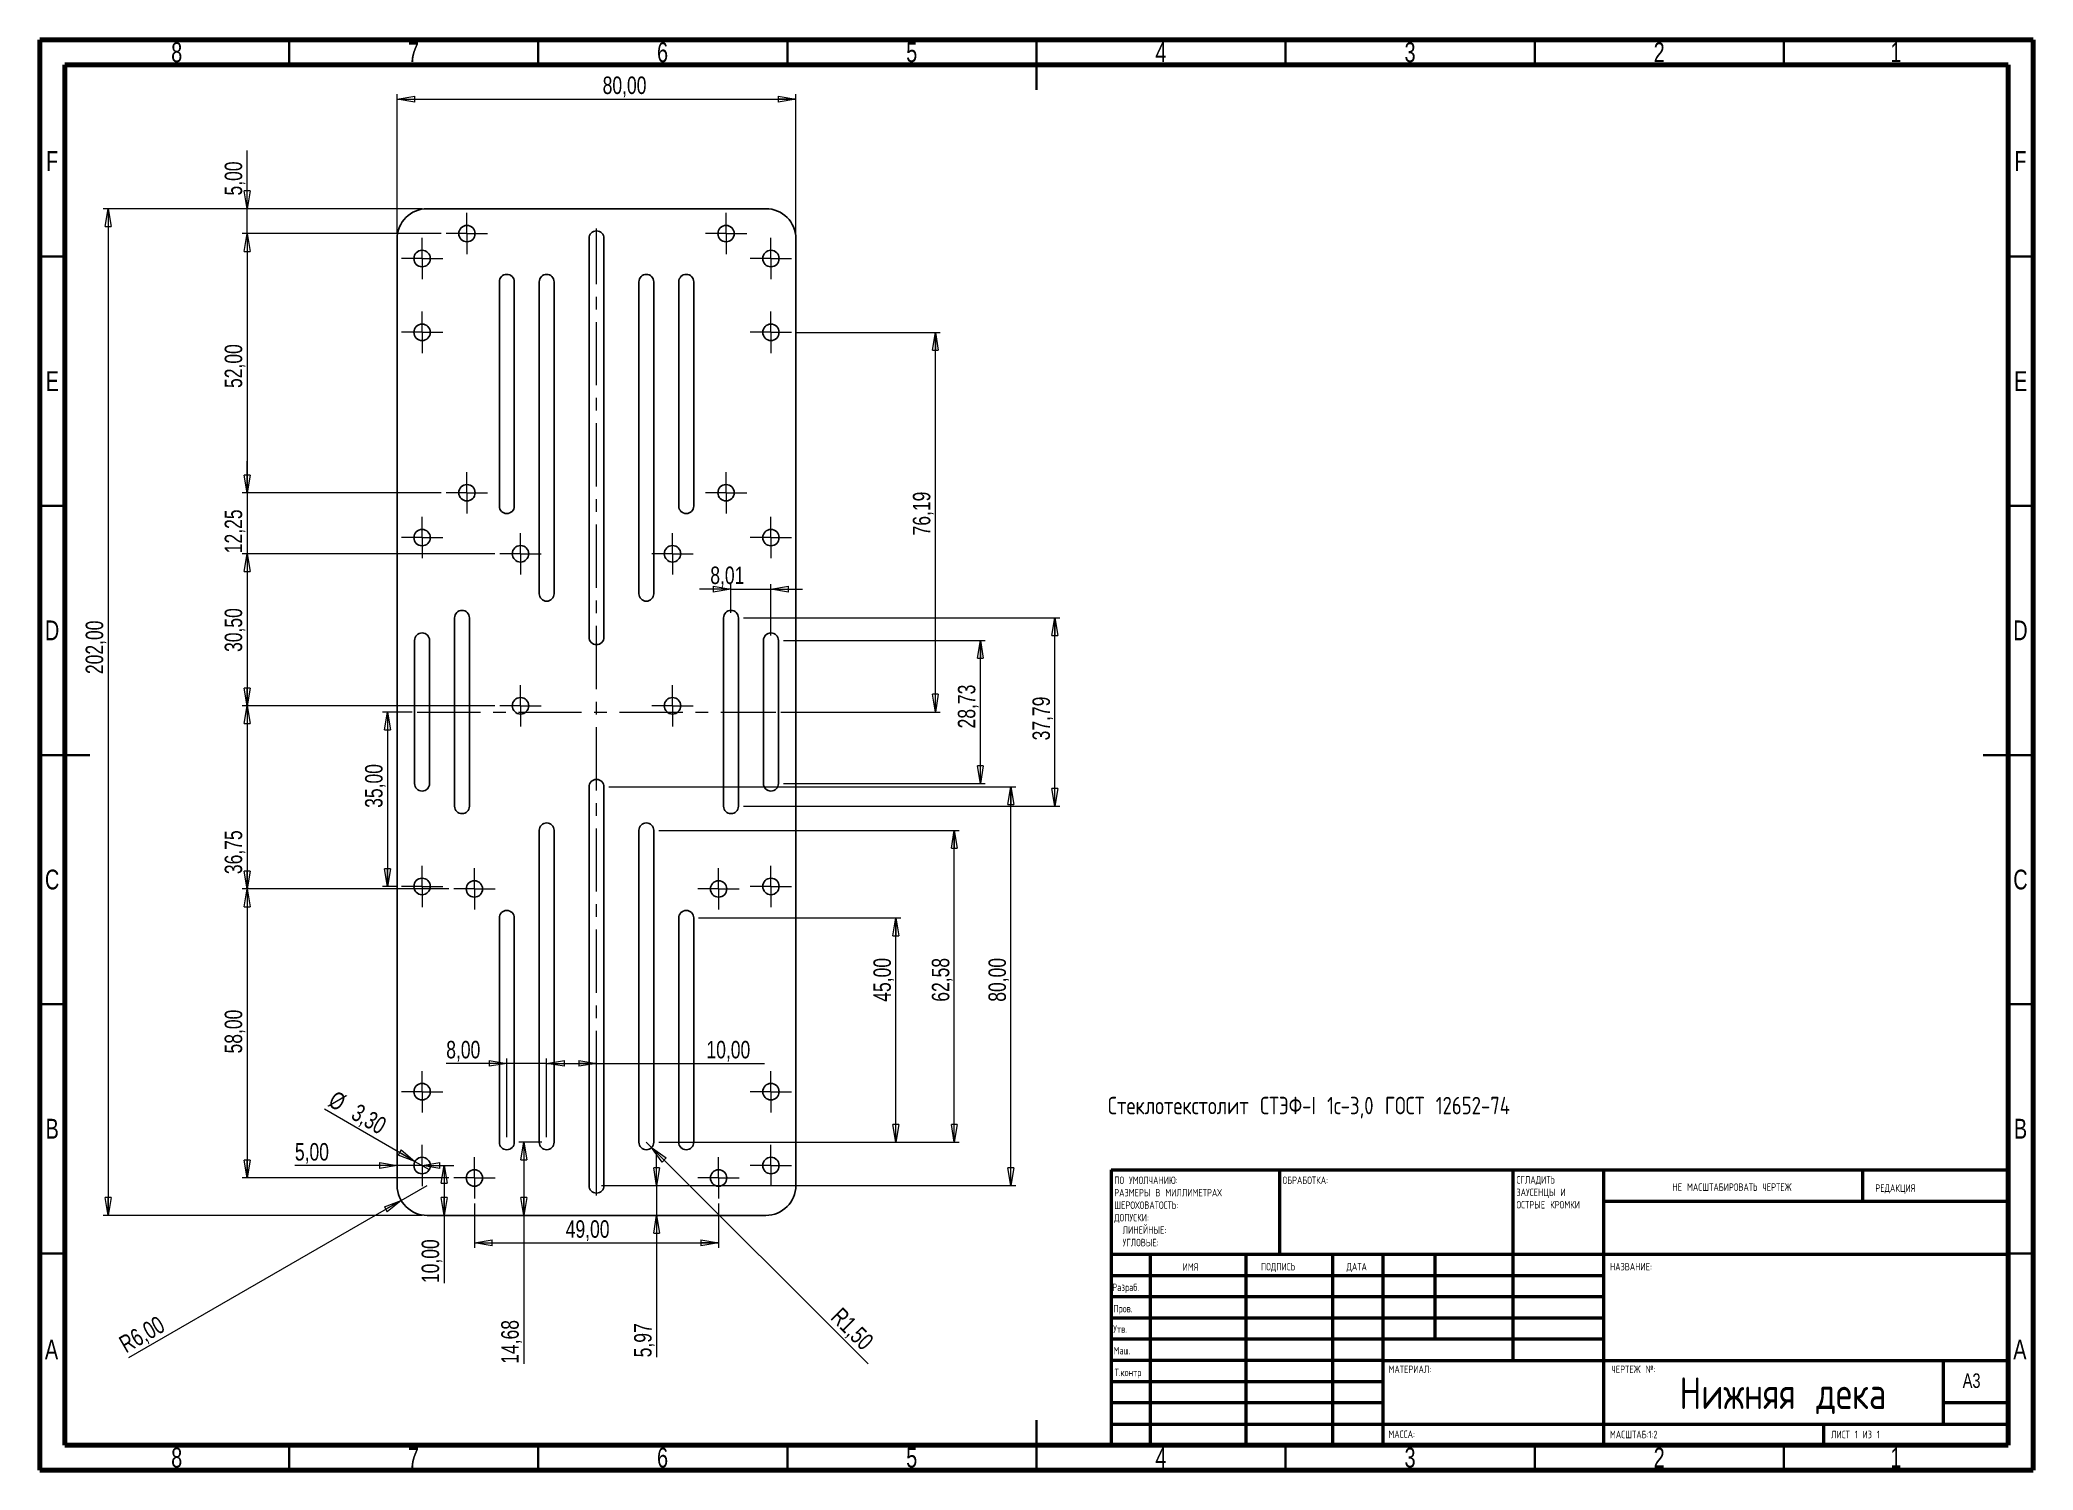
# Model space of a CAD drawing. Header units: millimetres. Extents: x 15 to 415, y 5 to 292.
import ezdxf

# ---------------------------------------------------------------- set-up
doc = ezdxf.new("R2010")
doc.units = ezdxf.units.MM
doc.linetypes.add('CENTERX2', pattern=[20.32, 12.7, -2.54, 2.54, -2.54])
doc.styles.add('SLDTEXTSTYLE0', font='TXT', dxfattribs={"width": 0.75, "bigfont": 'bigfont'})
doc.styles.add('SLDTEXTSTYLE1', font='TXT', dxfattribs={"width": 0.75})
doc.styles.add('SLDTEXTSTYLE2', font='TXT', dxfattribs={"width": 0.681818, "bigfont": 'bigfont'})
doc.dimstyles.new('SLDDIMSTYLE0', dxfattribs={"dimtxt": 3.5, "dimasz": 3.556, "dimexe": 0, "dimexo": 0.0625, "dimgap": 0.875, "dimtad": 1, "dimrnd": 1e-09, "dimzin": 12, "dimdsep": 46, "dimtxsty": 'SLDTEXTSTYLE1', "dimblk1": 'CLOSED', "dimblk2": 'CLOSED', "dimsah": 1, "dimcen": 0.09, "dimadec": 0, "dimazin": 3, "dimtfac": 1, "dimtofl": 0, "dimtmove": 0, "dimatfit": 3, "dimldrblk": 'CLOSED', "dimfxl": 0, "dimfrac": 2, "dimtolj": 1, "dimtzin": 12, "dimarcsym": 0})
doc.dimstyles.new('SLDDIMSTYLE1', dxfattribs={"dimtxt": 3.5, "dimasz": 3.556, "dimexe": 0, "dimexo": 0.0625, "dimgap": 0.875, "dimtad": 1, "dimrnd": 1e-09, "dimzin": 12, "dimdsep": 46, "dimtxsty": 'SLDTEXTSTYLE1', "dimblk1": 'CLOSED', "dimblk2": 'CLOSED', "dimsah": 1, "dimcen": 0, "dimadec": 0, "dimazin": 3, "dimtfac": 1, "dimtofl": 0, "dimtmove": 0, "dimatfit": 3, "dimldrblk": 'CLOSED', "dimfxl": 0, "dimfrac": 2, "dimtolj": 1, "dimtzin": 12, "dimarcsym": 0})
doc.dimstyles.new('SLDDIMSTYLE2', dxfattribs={"dimtxt": 3.5, "dimasz": 3.556, "dimexe": 0, "dimexo": 0.0625, "dimgap": 0.875, "dimtad": 1, "dimrnd": 1e-09, "dimzin": 12, "dimdsep": 46, "dimtxsty": 'SLDTEXTSTYLE1', "dimblk1": 'CLOSED', "dimblk2": 'CLOSED', "dimsah": 1, "dimcen": 0.09, "dimadec": 0, "dimazin": 3, "dimtfac": 1, "dimtmove": 0, "dimatfit": 0, "dimldrblk": 'CLOSED', "dimfxl": 0, "dimfrac": 2, "dimtolj": 1, "dimtzin": 12, "dimarcsym": 0})
doc.dimstyles.new('SLDDIMSTYLE3', dxfattribs={"dimtxt": 3.5, "dimasz": 3.556, "dimexe": 0, "dimexo": 0.0625, "dimgap": 0.875, "dimtad": 1, "dimrnd": 1e-09, "dimzin": 12, "dimdsep": 46, "dimtxsty": 'SLDTEXTSTYLE1', "dimblk1": 'NONE', "dimblk2": 'CLOSED', "dimsah": 1, "dimcen": 0, "dimadec": 0, "dimazin": 3, "dimtfac": 1, "dimtmove": 0, "dimatfit": 3, "dimldrblk": 'NONE', "dimfxl": 0, "dimfrac": 2, "dimtolj": 1, "dimtzin": 12, "dimarcsym": 0})

msp = doc.modelspace()

# ---------------------------------------------------------------- texts
at = {"color": 7, "linetype": 'Continuous', "lineweight": 0}
for s, insert, char_height, attachment_point, style in [('8', (42.46, 291.496), 3.969, 2, 'SLDTEXTSTYLE1'), ('7', (89.96, 291.496), 3.969, 2, 'SLDTEXTSTYLE1'), ('6', (139.96, 291.496), 3.969, 2, 'SLDTEXTSTYLE1'), ('5', (189.96, 291.496), 3.969, 2, 'SLDTEXTSTYLE1'), ('4', (239.96, 291.496), 3.969, 2, 'SLDTEXTSTYLE1'), ('3', (289.96, 291.496), 3.969, 2, 'SLDTEXTSTYLE1'), ('2', (339.96, 291.496), 3.969, 2, 'SLDTEXTSTYLE1'), ('1', (387.46, 291.496), 3.969, 2, 'SLDTEXTSTYLE1'), ('F', (17.458, 269.689), 3.969, 2, 'SLDTEXTSTYLE1'), ('F', (412.458, 269.689), 3.969, 2, 'SLDTEXTSTYLE1'), ('E', (17.508, 225.496), 3.969, 2, 'SLDTEXTSTYLE1'), ('E', (412.508, 225.496), 3.969, 2, 'SLDTEXTSTYLE1'), ('D', (17.453, 175.496), 3.969, 2, 'SLDTEXTSTYLE1'), ('D', (412.453, 175.496), 3.969, 2, 'SLDTEXTSTYLE1'), ('C', (17.459, 125.496), 3.969, 2, 'SLDTEXTSTYLE1'), ('C', (412.459, 125.496), 3.969, 2, 'SLDTEXTSTYLE1'), ('Стеклотекстолит СТЭФ-I 1с-3,0 ГОСТ 12652-74', (229.321, 79.907), 3.5, 1, 'SLDTEXTSTYLE0'), ('B', (17.471, 75.496), 3.969, 2, 'SLDTEXTSTYLE1'), ('B', (412.471, 75.496), 3.969, 2, 'SLDTEXTSTYLE1'), ('ОБРАБОТКА:', (264.371, 63.919), 1.5, 1, 'SLDTEXTSTYLE0'), ('НЕ МАСШТАБИРОВАТЬ ЧЕРТЕЖ', (342.615, 62.533), 1.5, 1, 'SLDTEXTSTYLE0'), ('РЕДАКЦИЯ', (383.328, 62.335), 1.5, 1, 'SLDTEXTSTYLE0'), ('ИМЯ', (244.322, 46.501), 1.5, 1, 'SLDTEXTSTYLE0'), ('ПОДПИСЬ', (260.034, 46.562), 1.5, 1, 'SLDTEXTSTYLE0'), ('ДАТА', (277.215, 46.576), 1.5, 1, 'SLDTEXTSTYLE0'), ('НАЗВАНИЕ:', (330.074, 46.576), 1.5, 1, 'SLDTEXTSTYLE0'), ('Разраб.', (230.212, 42.43), 1.5, 1, 'SLDTEXTSTYLE0'), ('Пров.', (230.41, 38.154), 1.5, 1, 'SLDTEXTSTYLE0'), ('Утв.', (230.402, 34.064), 1.5, 1, 'SLDTEXTSTYLE0'), ('A', (17.34, 31.189), 3.969, 2, 'SLDTEXTSTYLE1'), ('Маш.', (230.455, 29.734), 1.5, 1, 'SLDTEXTSTYLE0'), ('A', (412.34, 31.189), 3.969, 2, 'SLDTEXTSTYLE1'), ('Т.контр', (230.669, 25.35), 1.5, 1, 'SLDTEXTSTYLE0'), ('МАТЕРИАЛ:', (285.646, 25.986), 1.5, 1, 'SLDTEXTSTYLE0'), ('ЧЕРТЕЖ №:', (330.372, 25.986), 1.5, 1, 'SLDTEXTSTYLE0'), ('A3', (400.871, 24.406), 2.9104, 1, 'SLDTEXTSTYLE1'), ('Нижняя дека', (364.785, 23.607), 6.35, 2, 'SLDTEXTSTYLE0'), ('МАССА:', (285.618, 12.949), 1.4986, 1, 'SLDTEXTSTYLE0'), ('МАСШТАБ:1:2', (330.074, 12.9), 1.5, 1, 'SLDTEXTSTYLE0'), ('ЛИСТ 1 ИЗ 1', (374.478, 12.9), 1.5, 1, 'SLDTEXTSTYLE2'), ('8', (42.46, 9.496), 3.969, 2, 'SLDTEXTSTYLE1'), ('7', (89.96, 9.496), 3.969, 2, 'SLDTEXTSTYLE1'), ('6', (139.96, 9.496), 3.969, 2, 'SLDTEXTSTYLE1'), ('5', (189.96, 9.496), 3.969, 2, 'SLDTEXTSTYLE1'), ('4', (239.96, 9.496), 3.969, 2, 'SLDTEXTSTYLE1'), ('3', (289.96, 9.496), 3.969, 2, 'SLDTEXTSTYLE1'), ('2', (339.96, 9.496), 3.969, 2, 'SLDTEXTSTYLE1'), ('1', (387.46, 9.496), 3.969, 2, 'SLDTEXTSTYLE1')]:
    msp.add_mtext(s, dxfattribs=dict(at, insert=insert, char_height=char_height, attachment_point=attachment_point, style=style))

# ---------------------------------------------------------------- blocks, each defined once
blk = doc.blocks.new('SW_NOTE_0')
at = {"color": 0, "linetype": 'Continuous', "lineweight": 0, "char_height": 1.5, "attachment_point": 1, "style": 'SLDTEXTSTYLE0'}
for s, insert in [('СГЛАДИТЬ', (0, 1.93)), ('ЗАУСЕНЦЫ И', (0, -0.57)), ('ОСТРЫЕ КРОМКИ', (0, -3.07))]:
    blk.add_mtext(s, dxfattribs=dict(at, insert=insert))
blk = doc.blocks.new('SW_NOTE_0_1')
at = {"color": 0, "linetype": 'Continuous', "lineweight": 0, "char_height": 1.5, "attachment_point": 1, "style": 'SLDTEXTSTYLE0'}
for s, insert in [('ПО УМОЛЧАНИЮ:', (0, 1.93)), ('РАЗМЕРЫ В МИЛЛИМЕТРАХ', (0, -0.57)), ('ШЕРОХОВАТОСТЬ:', (0, -3.07)), ('ДОПУСКИ:', (0, -5.57)), ('ЛИНЕЙНЫЕ:', (1.69, -8.07)), ('УГЛОВЫЕ:', (1.69, -10.57))]:
    blk.add_mtext(s, dxfattribs=dict(at, insert=insert))
blk = doc.blocks.new('_Closed')
at = {"color": 0, "linetype": 'ByBlock', "lineweight": -2}
for p, q in [((-1, 0.166667), (0, 0)), ((-1, 0.166667), (-1, -0.166667)), ((0, 0), (-1, -0.166667)), ((0, 0), (-1, 0))]:
    blk.add_line(p, q, dxfattribs=at)
blk = doc.blocks.new('_D')
at = {"color": 7, "linetype": 'Continuous', "lineweight": 0}
for p, q in [((86.7, 253.12), (86.7, 281.12)), ((86.7, 280.12), (166.7, 280.12)), ((166.7, 253.12), (166.7, 281.12))]:
    blk.add_line(p, q, dxfattribs=at)
at = {"color": 7, "linetype": 'Continuous', "lineweight": 18, "xscale": 3.556, "yscale": 3.556, "rotation": 180.0000000000004}
blk.add_blockref('_Closed', (86.7, 280.12, -1.5), dxfattribs=at)
at = {"color": 7, "linetype": 'Continuous', "lineweight": 18, "xscale": 3.556, "yscale": 3.556}
blk.add_blockref('_Closed', (166.7, 280.12, -1.5), dxfattribs=at)
at = {"color": 7, "linetype": 'Continuous', "lineweight": 18, "insert": (127.94, 284.64), "char_height": 3.5, "attachment_point": 1, "style": 'SLDTEXTSTYLE1'}
blk.add_mtext('80,00', dxfattribs=at)
blk = doc.blocks.new('_D_1')
at = {"color": 7, "linetype": 'Continuous', "lineweight": 0}
for p, q in [((91.7, 258.12), (27.7, 258.12)), ((28.7, 258.12), (28.7, 56.12)), ((91.7, 56.12), (27.7, 56.12))]:
    blk.add_line(p, q, dxfattribs=at)
at = {"color": 7, "linetype": 'Continuous', "lineweight": 18, "xscale": 3.556, "yscale": 3.556}
for p, rotation in [((28.7, 258.12, -1.5), 90.0000000000004), ((28.7, 56.12, -1.5), 270.0000000000004)]:
    blk.add_blockref('_Closed', p, dxfattribs=dict(at, rotation=rotation))
at = {"color": 7, "linetype": 'Continuous', "lineweight": 18, "insert": (24.19, 164.74), "char_height": 3.5, "attachment_point": 1, "rotation": 90, "style": 'SLDTEXTSTYLE1'}
blk.add_mtext('202,00', dxfattribs=at)
blk = doc.blocks.new('_D_2')
at = {"color": 7, "linetype": 'Continuous', "lineweight": 0}
for q in [(92.7, 62.12), (32.78, 27.53)]:
    blk.add_line((87.51, 59.12), q, dxfattribs=at)
at = {"color": 7, "linetype": 'Continuous', "lineweight": 18, "xscale": 3.556, "yscale": 3.556, "rotation": 30.00000000000001}
blk.add_blockref('_Closed', (87.51, 59.12, -1.5), dxfattribs=at)
at = {"color": 7, "linetype": 'Continuous', "lineweight": 18, "insert": (30.53, 31.43), "char_height": 3.5, "attachment_point": 1, "rotation": 30, "style": 'SLDTEXTSTYLE1'}
blk.add_mtext('R6,00', dxfattribs=at)
blk = doc.blocks.new('_D_3')
at = {"color": 7, "linetype": 'Continuous', "lineweight": 0}
for p, q in [((86.7, 66.11), (66.18, 66.11)), ((91.7, 66.11), (86.7, 66.11)), ((91.7, 66.11), (98.05, 66.11))]:
    blk.add_line(p, q, dxfattribs=at)
at = {"color": 7, "linetype": 'Continuous', "lineweight": 18, "xscale": 3.556, "yscale": 3.556}
blk.add_blockref('_Closed', (86.7, 66.11, -1.5), dxfattribs=at)
at = {"color": 7, "linetype": 'Continuous', "lineweight": 18, "xscale": 3.556, "yscale": 3.556, "rotation": 180.0000000000004}
blk.add_blockref('_Closed', (91.7, 66.11, -1.5), dxfattribs=at)
at = {"color": 7, "linetype": 'Continuous', "lineweight": 18, "insert": (66.18, 70.63), "char_height": 3.5, "attachment_point": 1, "style": 'SLDTEXTSTYLE1'}
blk.add_mtext('5,00', dxfattribs=at)
blk = doc.blocks.new('_D_4')
at = {"color": 7, "linetype": 'Continuous', "lineweight": 0}
for q in [(72.14, 77.42), (93.13, 65.3)]:
    blk.add_line((90.27, 66.95), q, dxfattribs=at)
at = {"color": 7, "linetype": 'Continuous', "lineweight": 18, "xscale": 3.556, "yscale": 3.556, "rotation": 330.0000000000006}
blk.add_blockref('_Closed', (90.27, 66.95, -1.5), dxfattribs=at)
at = {"color": 7, "linetype": 'Continuous', "lineweight": 18, "char_height": 3.5, "attachment_point": 1, "rotation": 330, "style": 'SLDTEXTSTYLE1'}
for s, insert in [('%%c', (74.38, 81.29)), ('3,30', (78.98, 78.69))]:
    blk.add_mtext(s, dxfattribs=dict(at, insert=insert))
blk = doc.blocks.new('_None')
blk = doc.blocks.new('_D_5')
at = {"color": 7, "linetype": 'Continuous', "lineweight": 0}
for p, q in [((89.7, 157.12), (83.77, 157.12)), ((84.77, 157.12), (84.77, 122.12)), ((86.55, 122.12), (83.77, 122.12))]:
    blk.add_line(p, q, dxfattribs=at)
at = {"color": 7, "linetype": 'Continuous', "lineweight": 18, "xscale": 3.556, "yscale": 3.556}
for p, rotation in [((84.77, 157.12, -1.5), 90.0000000000004), ((84.77, 122.12, -1.5), 270.0000000000004)]:
    blk.add_blockref('_Closed', p, dxfattribs=dict(at, rotation=rotation))
at = {"color": 7, "linetype": 'Continuous', "lineweight": 18, "insert": (80.26, 137.9), "char_height": 3.5, "attachment_point": 1, "rotation": 90, "style": 'SLDTEXTSTYLE1'}
blk.add_mtext('35,00', dxfattribs=at)
blk = doc.blocks.new('_D_6')
at = {"color": 7, "linetype": 'Continuous', "lineweight": 0}
for p, q in [((96.12, 66.12), (96.12, 56.12)), ((96.85, 66.12), (97.12, 66.12)), ((96.12, 56.12), (96.12, 42.54))]:
    blk.add_line(p, q, dxfattribs=at)
at = {"color": 7, "linetype": 'Continuous', "lineweight": 18, "xscale": 3.556, "yscale": 3.556}
for p, rotation in [((96.12, 66.12, -1.5), 90.0000000000004), ((96.12, 56.12, -1.5), 270.0000000000004)]:
    blk.add_blockref('_Closed', p, dxfattribs=dict(at, rotation=rotation))
at = {"color": 7, "linetype": 'Continuous', "lineweight": 18, "insert": (91.61, 42.54), "char_height": 3.5, "attachment_point": 1, "rotation": 90, "style": 'SLDTEXTSTYLE1'}
blk.add_mtext('10,00', dxfattribs=at)
blk = doc.blocks.new('_D_7')
at = {"color": 7, "linetype": 'Continuous', "lineweight": 0}
for p, q in [((102.2, 58.47), (102.2, 49.62)), ((151.2, 58.47), (151.2, 49.62)), ((102.2, 50.62), (151.2, 50.62))]:
    blk.add_line(p, q, dxfattribs=at)
at = {"color": 7, "linetype": 'Continuous', "lineweight": 18, "xscale": 3.556, "yscale": 3.556, "rotation": 180.0000000000004}
blk.add_blockref('_Closed', (102.2, 50.62, -1.5), dxfattribs=at)
at = {"color": 7, "linetype": 'Continuous', "lineweight": 18, "xscale": 3.556, "yscale": 3.556}
blk.add_blockref('_Closed', (151.2, 50.62, -1.5), dxfattribs=at)
at = {"color": 7, "linetype": 'Continuous', "lineweight": 18, "insert": (120.53, 55.13), "char_height": 3.5, "attachment_point": 1, "style": 'SLDTEXTSTYLE1'}
blk.add_mtext('49,00', dxfattribs=at)
blk = doc.blocks.new('_D_8')
at = {"color": 7, "linetype": 'Continuous', "lineweight": 0}
for p, q in [((56.6, 258.12), (56.6, 269.82)), ((91.7, 258.12), (55.6, 258.12)), ((56.6, 253.12), (56.6, 258.12)), ((95.55, 253.12), (55.6, 253.12)), ((56.6, 253.12), (56.6, 246.77))]:
    blk.add_line(p, q, dxfattribs=at)
at = {"color": 7, "linetype": 'Continuous', "lineweight": 18, "xscale": 3.556, "yscale": 3.556}
for p, rotation in [((56.6, 258.12, -1.5), 270.0000000000004), ((56.6, 253.12, -1.5), 90.0000000000004)]:
    blk.add_blockref('_Closed', p, dxfattribs=dict(at, rotation=rotation))
at = {"color": 7, "linetype": 'Continuous', "lineweight": 18, "insert": (52.09, 260.77), "char_height": 3.5, "attachment_point": 1, "rotation": 90, "style": 'SLDTEXTSTYLE1'}
blk.add_mtext('5,00', dxfattribs=at)
blk = doc.blocks.new('_D_9')
at = {"color": 7, "linetype": 'Continuous', "lineweight": 0}
for p, q in [((95.55, 253.12), (55.6, 253.12)), ((56.6, 253.12), (56.6, 201.12)), ((95.55, 201.12), (55.6, 201.12))]:
    blk.add_line(p, q, dxfattribs=at)
at = {"color": 7, "linetype": 'Continuous', "lineweight": 18, "xscale": 3.556, "yscale": 3.556}
for p, rotation in [((56.6, 253.12, -1.5), 90.0000000000004), ((56.6, 201.12, -1.5), 270.0000000000004)]:
    blk.add_blockref('_Closed', p, dxfattribs=dict(at, rotation=rotation))
at = {"color": 7, "linetype": 'Continuous', "lineweight": 18, "insert": (52.09, 222.15), "char_height": 3.5, "attachment_point": 1, "rotation": 90, "style": 'SLDTEXTSTYLE1'}
blk.add_mtext('52,00', dxfattribs=at)
blk = doc.blocks.new('_D_10')
at = {"color": 7, "linetype": 'Continuous', "lineweight": 0}
for p, q in [((56.6, 201.12), (56.6, 207.47)), ((95.55, 201.12), (55.6, 201.12)), ((56.6, 201.12), (56.6, 188.87)), ((106.3, 188.87), (55.6, 188.87)), ((56.6, 188.87), (56.6, 182.52))]:
    blk.add_line(p, q, dxfattribs=at)
at = {"color": 7, "linetype": 'Continuous', "lineweight": 18, "xscale": 3.556, "yscale": 3.556}
for p, rotation in [((56.6, 201.12, -1.5), 270.0000000000004), ((56.6, 188.87, -1.5), 90.0000000000004)]:
    blk.add_blockref('_Closed', p, dxfattribs=dict(at, rotation=rotation))
at = {"color": 7, "linetype": 'Continuous', "lineweight": 18, "insert": (52.09, 188.99), "char_height": 3.5, "attachment_point": 1, "rotation": 90, "style": 'SLDTEXTSTYLE1'}
blk.add_mtext('12,25', dxfattribs=at)
blk = doc.blocks.new('_D_11')
at = {"color": 7, "linetype": 'Continuous', "lineweight": 0}
for p, q in [((106.3, 188.87), (55.6, 188.87)), ((56.6, 188.87), (56.6, 158.37)), ((106.3, 158.37), (55.6, 158.37))]:
    blk.add_line(p, q, dxfattribs=at)
at = {"color": 7, "linetype": 'Continuous', "lineweight": 18, "xscale": 3.556, "yscale": 3.556}
for p, rotation in [((56.6, 188.87, -1.5), 90.0000000000004), ((56.6, 158.37, -1.5), 270.0000000000004)]:
    blk.add_blockref('_Closed', p, dxfattribs=dict(at, rotation=rotation))
at = {"color": 7, "linetype": 'Continuous', "lineweight": 18, "insert": (52.09, 169.18), "char_height": 3.5, "attachment_point": 1, "rotation": 90, "style": 'SLDTEXTSTYLE1'}
blk.add_mtext('30,50', dxfattribs=at)
blk = doc.blocks.new('_D_12')
at = {"color": 7, "linetype": 'Continuous', "lineweight": 0}
for p, q in [((106.3, 158.37), (55.6, 158.37)), ((56.6, 158.37), (56.6, 121.62)), ((97.05, 121.62), (55.6, 121.62))]:
    blk.add_line(p, q, dxfattribs=at)
at = {"color": 7, "linetype": 'Continuous', "lineweight": 18, "xscale": 3.556, "yscale": 3.556}
for p, rotation in [((56.6, 158.37, -1.5), 90.0000000000004), ((56.6, 121.62, -1.5), 270.0000000000004)]:
    blk.add_blockref('_Closed', p, dxfattribs=dict(at, rotation=rotation))
at = {"color": 7, "linetype": 'Continuous', "lineweight": 18, "insert": (52.09, 124.6), "char_height": 3.5, "attachment_point": 1, "rotation": 90, "style": 'SLDTEXTSTYLE1'}
blk.add_mtext('36,75', dxfattribs=at)
blk = doc.blocks.new('_D_13')
at = {"color": 7, "linetype": 'Continuous', "lineweight": 0}
for p, q in [((97.05, 121.62), (55.6, 121.62)), ((56.6, 121.62), (56.6, 63.62)), ((97.05, 63.62), (55.6, 63.62))]:
    blk.add_line(p, q, dxfattribs=at)
at = {"color": 7, "linetype": 'Continuous', "lineweight": 18, "xscale": 3.556, "yscale": 3.556}
for p, rotation in [((56.6, 121.62, -1.5), 90.0000000000004), ((56.6, 63.62, -1.5), 270.0000000000004)]:
    blk.add_blockref('_Closed', p, dxfattribs=dict(at, rotation=rotation))
at = {"color": 7, "linetype": 'Continuous', "lineweight": 18, "insert": (52.09, 88.61), "char_height": 3.5, "attachment_point": 1, "rotation": 90, "style": 'SLDTEXTSTYLE1'}
blk.add_mtext('58,00', dxfattribs=at)
blk = doc.blocks.new('_D_14')
at = {"color": 7, "linetype": 'Continuous', "lineweight": 0}
for p, q in [((166.85, 233.31), (195.7, 233.31)), ((194.7, 157.12), (194.7, 233.31)), ((163.7, 157.12), (195.7, 157.12))]:
    blk.add_line(p, q, dxfattribs=at)
at = {"color": 7, "linetype": 'Continuous', "lineweight": 18, "xscale": 3.556, "yscale": 3.556}
for p, rotation in [((194.7, 233.31, -1.5), 90.0000000000004), ((194.7, 157.12, -1.5), 270.0000000000004)]:
    blk.add_blockref('_Closed', p, dxfattribs=dict(at, rotation=rotation))
at = {"color": 7, "linetype": 'Continuous', "lineweight": 18, "insert": (190.19, 192.56), "char_height": 3.5, "attachment_point": 1, "rotation": 90, "style": 'SLDTEXTSTYLE1'}
blk.add_mtext('76,19', dxfattribs=at)
blk = doc.blocks.new('_D_15')
at = {"color": 7, "linetype": 'Continuous', "lineweight": 0}
for p, q in [((129.2, 142.09), (210.87, 142.09)), ((209.87, 62.09), (209.87, 142.09)), ((129.2, 62.09), (210.87, 62.09))]:
    blk.add_line(p, q, dxfattribs=at)
at = {"color": 7, "linetype": 'Continuous', "lineweight": 18, "xscale": 3.556, "yscale": 3.556}
for p, rotation in [((209.87, 142.09, -1.5), 90.0000000000004), ((209.87, 62.09, -1.5), 270.0000000000004)]:
    blk.add_blockref('_Closed', p, dxfattribs=dict(at, rotation=rotation))
at = {"color": 7, "linetype": 'Continuous', "lineweight": 18, "insert": (205.36, 98.99), "char_height": 3.5, "attachment_point": 1, "rotation": 90, "style": 'SLDTEXTSTYLE1'}
blk.add_mtext('80,00', dxfattribs=at)
blk = doc.blocks.new('_D_16')
at = {"color": 7, "linetype": 'Continuous', "lineweight": 0}
for p, q in [((139.2, 133.38), (199.51, 133.38)), ((198.51, 70.8), (198.51, 133.38)), ((139.2, 70.8), (199.51, 70.8))]:
    blk.add_line(p, q, dxfattribs=at)
at = {"color": 7, "linetype": 'Continuous', "lineweight": 18, "xscale": 3.556, "yscale": 3.556}
for p, rotation in [((198.51, 133.38, -1.5), 90.0000000000004), ((198.51, 70.8, -1.5), 270.0000000000004)]:
    blk.add_blockref('_Closed', p, dxfattribs=dict(at, rotation=rotation))
at = {"color": 7, "linetype": 'Continuous', "lineweight": 18, "insert": (194, 98.99), "char_height": 3.5, "attachment_point": 1, "rotation": 90, "style": 'SLDTEXTSTYLE1'}
blk.add_mtext('62,58', dxfattribs=at)
blk = doc.blocks.new('_D_17')
at = {"color": 7, "linetype": 'Continuous', "lineweight": 0}
for p, q in [((147.2, 115.8), (187.79, 115.8)), ((186.79, 70.8), (186.79, 115.8)), ((147.2, 70.8), (187.79, 70.8))]:
    blk.add_line(p, q, dxfattribs=at)
at = {"color": 7, "linetype": 'Continuous', "lineweight": 18, "xscale": 3.556, "yscale": 3.556}
for p, rotation in [((186.79, 115.8, -1.5), 90.00000000000038), ((186.79, 70.8, -1.5), 270.0000000000004)]:
    blk.add_blockref('_Closed', p, dxfattribs=dict(at, rotation=rotation))
at = {"color": 7, "linetype": 'Continuous', "lineweight": 18, "insert": (182.27, 98.99), "char_height": 3.5, "attachment_point": 1, "rotation": 90, "style": 'SLDTEXTSTYLE1'}
blk.add_mtext('45,00', dxfattribs=at)
blk = doc.blocks.new('_D_18')
at = {"color": 7, "linetype": 'Continuous', "lineweight": 0}
for q in [(136.7, 70.8), (181.19, 26.32)]:
    blk.add_line((137.76, 69.74), q, dxfattribs=at)
at = {"color": 7, "linetype": 'Continuous', "lineweight": 18, "xscale": 3.556, "yscale": 3.556, "rotation": 135.0000000000004}
blk.add_blockref('_Closed', (137.76, 69.74, -1.5), dxfattribs=at)
at = {"color": 7, "linetype": 'Continuous', "lineweight": 18, "insert": (175.98, 37.91), "char_height": 3.5, "attachment_point": 1, "rotation": 315, "style": 'SLDTEXTSTYLE1'}
blk.add_mtext('R1,50', dxfattribs=at)
blk = doc.blocks.new('_D_19')
at = {"color": 7, "linetype": 'Continuous', "lineweight": 0}
for p, q in [((156.19, 176.02), (219.7, 176.02)), ((218.7, 138.23), (218.7, 176.02)), ((156.19, 138.23), (219.7, 138.23))]:
    blk.add_line(p, q, dxfattribs=at)
at = {"color": 7, "linetype": 'Continuous', "lineweight": 18, "xscale": 3.556, "yscale": 3.556}
for p, rotation in [((218.7, 176.02, -1.5), 90.00000000000044), ((218.7, 138.23, -1.5), 270.0000000000005)]:
    blk.add_blockref('_Closed', p, dxfattribs=dict(at, rotation=rotation))
at = {"color": 7, "linetype": 'Continuous', "lineweight": 18, "insert": (214.19, 151.43), "char_height": 3.5, "attachment_point": 1, "rotation": 90, "style": 'SLDTEXTSTYLE1'}
blk.add_mtext('37,79', dxfattribs=at)
blk = doc.blocks.new('_D_20')
at = {"color": 7, "linetype": 'Continuous', "lineweight": 0}
for p, q in [((164.2, 171.49), (204.73, 171.49)), ((203.73, 142.76), (203.73, 171.49)), ((164.2, 142.76), (204.73, 142.76))]:
    blk.add_line(p, q, dxfattribs=at)
at = {"color": 7, "linetype": 'Continuous', "lineweight": 18, "xscale": 3.556, "yscale": 3.556}
for p, rotation in [((203.73, 171.49, -1.5), 90.0000000000004), ((203.73, 142.76, -1.5), 270.0000000000004)]:
    blk.add_blockref('_Closed', p, dxfattribs=dict(at, rotation=rotation))
at = {"color": 7, "linetype": 'Continuous', "lineweight": 18, "insert": (199.22, 153.84), "char_height": 3.5, "attachment_point": 1, "rotation": 90, "style": 'SLDTEXTSTYLE1'}
blk.add_mtext('28,73', dxfattribs=at)
blk = doc.blocks.new('_D_21')
at = {"color": 7, "linetype": 'Continuous', "lineweight": 0}
for p, q in [((153.69, 181.8), (147.34, 181.8)), ((153.69, 177.02), (153.69, 182.8)), ((153.69, 181.8), (161.7, 181.8)), ((161.7, 172.49), (161.7, 182.8)), ((161.7, 181.8), (168.05, 181.8))]:
    blk.add_line(p, q, dxfattribs=at)
at = {"color": 7, "linetype": 'Continuous', "lineweight": 18, "xscale": 3.556, "yscale": 3.556}
blk.add_blockref('_Closed', (153.69, 181.8, -1.5), dxfattribs=at)
at = {"color": 7, "linetype": 'Continuous', "lineweight": 18, "xscale": 3.556, "yscale": 3.556, "rotation": 180.0000000000004}
blk.add_blockref('_Closed', (161.7, 181.8, -1.5), dxfattribs=at)
at = {"color": 7, "linetype": 'Continuous', "lineweight": 18, "insert": (149.54, 186.31), "char_height": 3.5, "attachment_point": 1, "style": 'SLDTEXTSTYLE1'}
blk.add_mtext('8,01', dxfattribs=at)
blk = doc.blocks.new('_D_22')
at = {"color": 7, "linetype": 'Continuous', "lineweight": 0}
for p, q in [((116.7, 71.8), (116.7, 87.62)), ((116.7, 86.62), (126.7, 86.62)), ((126.7, 63.09), (126.7, 87.62)), ((126.7, 86.62), (160.4, 86.62))]:
    blk.add_line(p, q, dxfattribs=at)
at = {"color": 7, "linetype": 'Continuous', "lineweight": 18, "xscale": 3.556, "yscale": 3.556, "rotation": 180.0000000000004}
blk.add_blockref('_Closed', (116.7, 86.62, -1.5), dxfattribs=at)
at = {"color": 7, "linetype": 'Continuous', "lineweight": 18, "xscale": 3.556, "yscale": 3.556}
blk.add_blockref('_Closed', (126.7, 86.62, -1.5), dxfattribs=at)
at = {"color": 7, "linetype": 'Continuous', "lineweight": 18, "insert": (148.77, 91.13), "char_height": 3.5, "attachment_point": 1, "style": 'SLDTEXTSTYLE1'}
blk.add_mtext('10,00', dxfattribs=at)
blk = doc.blocks.new('_D_23')
at = {"color": 7, "linetype": 'Continuous', "lineweight": 0}
for p, q in [((108.7, 86.62), (96.55, 86.62)), ((108.7, 71.8), (108.7, 87.62)), ((116.7, 86.62), (108.7, 86.62)), ((116.7, 71.8), (116.7, 87.62)), ((116.7, 86.62), (123.05, 86.62))]:
    blk.add_line(p, q, dxfattribs=at)
at = {"color": 7, "linetype": 'Continuous', "lineweight": 18, "xscale": 3.556, "yscale": 3.556}
blk.add_blockref('_Closed', (108.7, 86.62, -1.5), dxfattribs=at)
at = {"color": 7, "linetype": 'Continuous', "lineweight": 18, "xscale": 3.556, "yscale": 3.556, "rotation": 180.0000000000004}
blk.add_blockref('_Closed', (116.7, 86.62, -1.5), dxfattribs=at)
at = {"color": 7, "linetype": 'Continuous', "lineweight": 18, "insert": (96.55, 91.13), "char_height": 3.5, "attachment_point": 1, "style": 'SLDTEXTSTYLE1'}
blk.add_mtext('8,00', dxfattribs=at)
blk = doc.blocks.new('_D_24')
at = {"color": 7, "linetype": 'Continuous', "lineweight": 0}
for p, q in [((138.77, 62.09), (138.77, 68.44)), ((127.7, 62.09), (139.77, 62.09)), ((138.77, 62.09), (138.77, 56.12)), ((138.77, 56.12), (138.77, 27.64))]:
    blk.add_line(p, q, dxfattribs=at)
at = {"color": 7, "linetype": 'Continuous', "lineweight": 18, "xscale": 3.556, "yscale": 3.556}
for p, rotation in [((138.77, 62.09, -1.5), 270.0000000000004), ((138.77, 56.12, -1.5), 90.0000000000004)]:
    blk.add_blockref('_Closed', p, dxfattribs=dict(at, rotation=rotation))
at = {"color": 7, "linetype": 'Continuous', "lineweight": 18, "insert": (134.25, 27.64), "char_height": 3.5, "attachment_point": 1, "rotation": 90, "style": 'SLDTEXTSTYLE1'}
blk.add_mtext('5,97', dxfattribs=at)
blk = doc.blocks.new('_D_25')
at = {"color": 7, "linetype": 'Continuous', "lineweight": 0}
for p, q in [((115.7, 70.8), (111.1, 70.8)), ((112.1, 70.8), (112.1, 56.12)), ((112.1, 56.12), (112.1, 26.34))]:
    blk.add_line(p, q, dxfattribs=at)
at = {"color": 7, "linetype": 'Continuous', "lineweight": 18, "xscale": 3.556, "yscale": 3.556}
for p, rotation in [((112.1, 70.8, -1.5), 90.0000000000004), ((112.1, 56.12, -1.5), 270.0000000000004)]:
    blk.add_blockref('_Closed', p, dxfattribs=dict(at, rotation=rotation))
at = {"color": 7, "linetype": 'Continuous', "lineweight": 18, "insert": (107.59, 26.34), "char_height": 3.5, "attachment_point": 1, "rotation": 90, "style": 'SLDTEXTSTYLE1'}
blk.add_mtext('14,68', dxfattribs=at)
blk = doc.blocks.new('SW_CENTERMARKSYMBOL_0')
at = {"color": 0, "linetype": 'Continuous', "lineweight": 18}
for p, q in [((0, 2.5), (0, 4.15)), ((-2.5, 0), (-4.15, 0)), ((0, 0), (-2.5, 0)), ((0, 0), (0, 2.5)), ((0, 0), (0, -2.5)), ((0, 0), (2.5, 0)), ((2.5, 0), (4.15, 0)), ((0, -2.5), (0, -4.15))]:
    blk.add_line(p, q, dxfattribs=at)
blk = doc.blocks.new('SW_CENTERMARKSYMBOL_1')
at = {"color": 0, "linetype": 'Continuous', "lineweight": 18}
for p, q in [((0, 2.5), (0, 4.15)), ((-2.5, 0), (-4.15, 0)), ((0, 0), (-2.5, 0)), ((0, 0), (0, 2.5)), ((0, 0), (0, -2.5)), ((0, 0), (2.5, 0)), ((2.5, 0), (4.15, 0)), ((0, -2.5), (0, -4.15))]:
    blk.add_line(p, q, dxfattribs=at)
blk = doc.blocks.new('SW_CENTERMARKSYMBOL_2')
at = {"color": 0, "linetype": 'Continuous', "lineweight": 18}
for p, q in [((0, 2.5), (0, 4.15)), ((-2.5, 0), (-4.15, 0)), ((0, 0), (-2.5, 0)), ((0, 0), (0, 2.5)), ((0, 0), (0, -2.5)), ((0, 0), (2.5, 0)), ((2.5, 0), (4.15, 0)), ((0, -2.5), (0, -4.15))]:
    blk.add_line(p, q, dxfattribs=at)
blk = doc.blocks.new('SW_CENTERMARKSYMBOL_3')
at = {"color": 0, "linetype": 'Continuous', "lineweight": 18}
for p, q in [((0, 2.5), (0, 4.15)), ((-2.5, 0), (-4.15, 0)), ((0, 0), (-2.5, 0)), ((0, 0), (0, 2.5)), ((0, 0), (0, -2.5)), ((0, 0), (2.5, 0)), ((2.5, 0), (4.15, 0)), ((0, -2.5), (0, -4.15))]:
    blk.add_line(p, q, dxfattribs=at)
blk = doc.blocks.new('SW_CENTERMARKSYMBOL_4')
at = {"color": 0, "linetype": 'Continuous', "lineweight": 18}
for p, q in [((0, 2.5), (0, 4.15)), ((-2.5, 0), (-4.15, 0)), ((0, 0), (-2.5, 0)), ((0, 0), (0, 2.5)), ((0, 0), (0, -2.5)), ((0, 0), (2.5, 0)), ((2.5, 0), (4.15, 0)), ((0, -2.5), (0, -4.15))]:
    blk.add_line(p, q, dxfattribs=at)
blk = doc.blocks.new('SW_CENTERMARKSYMBOL_5')
at = {"color": 0, "linetype": 'Continuous', "lineweight": 18}
for p, q in [((0, 2.5), (0, 4.15)), ((-2.5, 0), (-4.15, 0)), ((0, 0), (-2.5, 0)), ((0, 0), (0, 2.5)), ((0, 0), (0, -2.5)), ((0, 0), (2.5, 0)), ((2.5, 0), (4.15, 0)), ((0, -2.5), (0, -4.15))]:
    blk.add_line(p, q, dxfattribs=at)
blk = doc.blocks.new('SW_CENTERMARKSYMBOL_6')
at = {"color": 0, "linetype": 'Continuous', "lineweight": 18}
for p, q in [((0, 2.5), (0, 4.15)), ((-2.5, 0), (-4.15, 0)), ((0, 0), (-2.5, 0)), ((0, 0), (0, 2.5)), ((0, 0), (0, -2.5)), ((0, 0), (2.5, 0)), ((2.5, 0), (4.15, 0)), ((0, -2.5), (0, -4.15))]:
    blk.add_line(p, q, dxfattribs=at)
blk = doc.blocks.new('SW_CENTERMARKSYMBOL_7')
at = {"color": 0, "linetype": 'Continuous', "lineweight": 18}
for p, q in [((0, 2.5), (0, 4.15)), ((-2.5, 0), (-4.15, 0)), ((0, 0), (-2.5, 0)), ((0, 0), (0, 2.5)), ((0, 0), (0, -2.5)), ((0, 0), (2.5, 0)), ((2.5, 0), (4.15, 0)), ((0, -2.5), (0, -4.15))]:
    blk.add_line(p, q, dxfattribs=at)
blk = doc.blocks.new('SW_CENTERMARKSYMBOL_8')
at = {"color": 0, "linetype": 'Continuous', "lineweight": 18}
for p, q in [((0, 2.5), (0, 4.15)), ((-2.5, 0), (-4.15, 0)), ((0, 0), (-2.5, 0)), ((0, 0), (0, 2.5)), ((0, 0), (0, -2.5)), ((0, 0), (2.5, 0)), ((2.5, 0), (4.15, 0)), ((0, -2.5), (0, -4.15))]:
    blk.add_line(p, q, dxfattribs=at)
blk = doc.blocks.new('SW_CENTERMARKSYMBOL_9')
at = {"color": 0, "linetype": 'Continuous', "lineweight": 18}
for p, q in [((0, 2.5), (0, 4.15)), ((-2.5, 0), (-4.15, 0)), ((0, 0), (-2.5, 0)), ((0, 0), (0, 2.5)), ((0, 0), (0, -2.5)), ((0, 0), (2.5, 0)), ((2.5, 0), (4.15, 0)), ((0, -2.5), (0, -4.15))]:
    blk.add_line(p, q, dxfattribs=at)
blk = doc.blocks.new('SW_CENTERMARKSYMBOL_10')
at = {"color": 0, "linetype": 'Continuous', "lineweight": 18}
for p, q in [((0, 2.5), (0, 4.15)), ((-2.5, 0), (-4.15, 0)), ((0, 0), (-2.5, 0)), ((0, 0), (0, 2.5)), ((0, 0), (0, -2.5)), ((0, 0), (2.5, 0)), ((2.5, 0), (4.15, 0)), ((0, -2.5), (0, -4.15))]:
    blk.add_line(p, q, dxfattribs=at)
blk = doc.blocks.new('SW_CENTERMARKSYMBOL_11')
at = {"color": 0, "linetype": 'Continuous', "lineweight": 18}
for p, q in [((0, 2.5), (0, 4.15)), ((-2.5, 0), (-4.15, 0)), ((0, 0), (-2.5, 0)), ((0, 0), (0, 2.5)), ((0, 0), (0, -2.5)), ((0, 0), (2.5, 0)), ((2.5, 0), (4.15, 0)), ((0, -2.5), (0, -4.15))]:
    blk.add_line(p, q, dxfattribs=at)
blk = doc.blocks.new('SW_CENTERMARKSYMBOL_12')
at = {"color": 0, "linetype": 'Continuous', "lineweight": 18}
for p, q in [((0, 2.5), (0, 4.15)), ((-2.5, 0), (-4.15, 0)), ((0, 0), (-2.5, 0)), ((0, 0), (0, 2.5)), ((0, 0), (0, -2.5)), ((0, 0), (2.5, 0)), ((2.5, 0), (4.15, 0)), ((0, -2.5), (0, -4.15))]:
    blk.add_line(p, q, dxfattribs=at)
blk = doc.blocks.new('SW_CENTERMARKSYMBOL_13')
at = {"color": 0, "linetype": 'Continuous', "lineweight": 18}
for p, q in [((0, 2.5), (0, 4.15)), ((-2.5, 0), (-4.15, 0)), ((0, 0), (-2.5, 0)), ((0, 0), (0, 2.5)), ((0, 0), (0, -2.5)), ((0, 0), (2.5, 0)), ((2.5, 0), (4.15, 0)), ((0, -2.5), (0, -4.15))]:
    blk.add_line(p, q, dxfattribs=at)
blk = doc.blocks.new('SW_CENTERMARKSYMBOL_14')
at = {"color": 0, "linetype": 'Continuous', "lineweight": 18}
for p, q in [((0, 2.5), (0, 4.15)), ((-2.5, 0), (-4.15, 0)), ((0, 0), (-2.5, 0)), ((0, 0), (0, 2.5)), ((0, 0), (0, -2.5)), ((0, 0), (2.5, 0)), ((2.5, 0), (4.15, 0)), ((0, -2.5), (0, -4.15))]:
    blk.add_line(p, q, dxfattribs=at)
blk = doc.blocks.new('SW_CENTERMARKSYMBOL_15')
at = {"color": 0, "linetype": 'Continuous', "lineweight": 18}
for p, q in [((0, 2.5), (0, 4.15)), ((-2.5, 0), (-4.15, 0)), ((0, 0), (-2.5, 0)), ((0, 0), (0, 2.5)), ((0, 0), (0, -2.5)), ((0, 0), (2.5, 0)), ((2.5, 0), (4.15, 0)), ((0, -2.5), (0, -4.15))]:
    blk.add_line(p, q, dxfattribs=at)
blk = doc.blocks.new('SW_CENTERMARKSYMBOL_16')
at = {"color": 0, "linetype": 'Continuous', "lineweight": 18}
for p, q in [((0, 2.5), (0, 4.15)), ((-2.5, 0), (-4.15, 0)), ((0, 0), (-2.5, 0)), ((0, 0), (0, 2.5)), ((0, 0), (0, -2.5)), ((0, 0), (2.5, 0)), ((2.5, 0), (4.15, 0)), ((0, -2.5), (0, -4.15))]:
    blk.add_line(p, q, dxfattribs=at)
blk = doc.blocks.new('SW_CENTERMARKSYMBOL_17')
at = {"color": 0, "linetype": 'Continuous', "lineweight": 18}
for p, q in [((0, 2.5), (0, 4.15)), ((-2.5, 0), (-4.15, 0)), ((0, 0), (-2.5, 0)), ((0, 0), (0, 2.5)), ((0, 0), (0, -2.5)), ((0, 0), (2.5, 0)), ((2.5, 0), (4.15, 0)), ((0, -2.5), (0, -4.15))]:
    blk.add_line(p, q, dxfattribs=at)
blk = doc.blocks.new('SW_CENTERMARKSYMBOL_18')
at = {"color": 0, "linetype": 'Continuous', "lineweight": 18}
for p, q in [((0, 2.5), (0, 4.15)), ((-2.5, 0), (-4.15, 0)), ((0, 0), (-2.5, 0)), ((0, 0), (0, 2.5)), ((0, 0), (0, -2.5)), ((0, 0), (2.5, 0)), ((2.5, 0), (4.15, 0)), ((0, -2.5), (0, -4.15))]:
    blk.add_line(p, q, dxfattribs=at)
blk = doc.blocks.new('SW_CENTERMARKSYMBOL_19')
at = {"color": 0, "linetype": 'Continuous', "lineweight": 18}
for p, q in [((0, 2.5), (0, 4.15)), ((-2.5, 0), (-4.15, 0)), ((0, 0), (-2.5, 0)), ((0, 0), (0, 2.5)), ((0, 0), (0, -2.5)), ((0, 0), (2.5, 0)), ((2.5, 0), (4.15, 0)), ((0, -2.5), (0, -4.15))]:
    blk.add_line(p, q, dxfattribs=at)
blk = doc.blocks.new('SW_CENTERMARKSYMBOL_20')
at = {"color": 0, "linetype": 'Continuous', "lineweight": 18}
for p, q in [((0, 2.5), (0, 4.15)), ((-2.5, 0), (-4.15, 0)), ((0, 0), (-2.5, 0)), ((0, 0), (0, 2.5)), ((0, 0), (0, -2.5)), ((0, 0), (2.5, 0)), ((2.5, 0), (4.15, 0)), ((0, -2.5), (0, -4.15))]:
    blk.add_line(p, q, dxfattribs=at)
blk = doc.blocks.new('SW_CENTERMARKSYMBOL_21')
at = {"color": 0, "linetype": 'Continuous', "lineweight": 18}
for p, q in [((0, 2.5), (0, 4.15)), ((-2.5, 0), (-4.15, 0)), ((0, 0), (-2.5, 0)), ((0, 0), (0, 2.5)), ((0, 0), (0, -2.5)), ((0, 0), (2.5, 0)), ((2.5, 0), (4.15, 0)), ((0, -2.5), (0, -4.15))]:
    blk.add_line(p, q, dxfattribs=at)
blk = doc.blocks.new('SW_CENTERMARKSYMBOL_22')
at = {"color": 0, "linetype": 'Continuous', "lineweight": 18}
for p, q in [((0, 2.5), (0, 4.15)), ((-2.5, 0), (-4.15, 0)), ((0, 0), (-2.5, 0)), ((0, 0), (0, 2.5)), ((0, 0), (0, -2.5)), ((0, 0), (2.5, 0)), ((2.5, 0), (4.15, 0)), ((0, -2.5), (0, -4.15))]:
    blk.add_line(p, q, dxfattribs=at)
blk = doc.blocks.new('SW_CENTERMARKSYMBOL_23')
at = {"color": 0, "linetype": 'Continuous', "lineweight": 18}
for p, q in [((0, 2.5), (0, 4.15)), ((-2.5, 0), (-4.15, 0)), ((0, 0), (-2.5, 0)), ((0, 0), (0, 2.5)), ((0, 0), (0, -2.5)), ((0, 0), (2.5, 0)), ((2.5, 0), (4.15, 0)), ((0, -2.5), (0, -4.15))]:
    blk.add_line(p, q, dxfattribs=at)

# ---------------------------------------------------------------- dimensions: what is measured, and where the dimension line sits
at = {"color": 7, "linetype": 'Continuous', "lineweight": 18}
for base, p1, p2, dimstyle, picture, middle in [((166.704, 280.124), (86.704, 252.124), (166.704, 252.124), 'SLDDIMSTYLE0', '_D', (133.76, 280.124)), ((161.704, 181.8), (153.694, 176.019), (161.704, 171.489), 'SLDDIMSTYLE2', '_D_21', (154.07, 181.8)), ((108.704, 86.618), (116.704, 70.804), (108.704, 70.804), 'SLDDIMSTYLE2', '_D_23', (101.08, 86.618)), ((126.704, 86.618), (116.704, 70.804), (126.704, 62.094), 'SLDDIMSTYLE0', '_D_22', (154.584, 86.618)), ((86.704, 66.115), (91.704, 61.974), (86.704, 62.124), 'SLDDIMSTYLE2', '_D_3', (70.704, 66.115)), ((151.204, 50.619), (102.204, 59.474), (151.204, 59.474), 'SLDDIMSTYLE0', '_D_7', (126.348, 50.619))]:
    dim = msp.add_linear_dim(base=base, p1=p1, p2=p2, dimstyle=dimstyle, dxfattribs=at)
    dim.commit()
    dim.dimension.update_dxf_attribs({"geometry": picture, "text_midpoint": middle, "dimtype": 160})
for base, p1, p2, dimstyle, picture, middle in [((56.6, 258.124), (96.554, 253.124), (92.704, 258.124), 'SLDDIMSTYLE2', '_D_8', (56.6, 265.298)), ((28.704, 56.124), (92.704, 258.124), (92.704, 56.124), 'SLDDIMSTYLE0', '_D_1', (28.704, 171.847)), ((56.6, 201.124), (96.554, 253.124), (96.554, 201.124), 'SLDDIMSTYLE0', '_D_9', (56.6, 227.972)), ((194.704, 233.314), (162.704, 157.124), (165.854, 233.314), 'SLDDIMSTYLE0', '_D_14', (194.704, 198.382)), ((56.6, 188.874), (96.554, 201.124), (107.304, 188.874), 'SLDDIMSTYLE2', '_D_10', (56.6, 194.814)), ((56.6, 158.374), (107.304, 188.874), (107.304, 158.374), 'SLDDIMSTYLE0', '_D_11', (56.6, 175.002)), ((218.704, 176.019), (155.194, 138.229), (155.194, 176.019), 'SLDDIMSTYLE0', '_D_19', (218.704, 157.245)), ((203.732, 171.489), (163.204, 142.759), (163.204, 171.489), 'SLDDIMSTYLE0', '_D_20', (203.732, 159.662)), ((56.6, 121.624), (107.304, 158.374), (98.054, 121.624), 'SLDDIMSTYLE0', '_D_12', (56.6, 130.414)), ((84.773, 122.124), (90.704, 157.124), (87.554, 122.124), 'SLDDIMSTYLE0', '_D_5', (84.773, 143.722)), ((209.872, 142.094), (128.204, 62.094), (128.204, 142.094), 'SLDDIMSTYLE0', '_D_15', (209.872, 104.812)), ((198.509, 133.384), (138.204, 70.804), (138.204, 133.384), 'SLDDIMSTYLE0', '_D_16', (198.509, 104.812)), ((56.6, 63.624), (98.054, 121.624), (98.054, 63.624), 'SLDDIMSTYLE0', '_D_13', (56.6, 94.43)), ((186.786, 115.804), (146.204, 70.804), (146.204, 115.804), 'SLDDIMSTYLE0', '_D_17', (186.786, 104.812)), ((112.097, 56.124), (116.704, 70.804), (92.704, 56.124), 'SLDDIMSTYLE0', '_D_25', (112.097, 32.163)), ((138.766, 56.124), (126.704, 62.094), (160.704, 56.124), 'SLDDIMSTYLE2', '_D_24', (138.766, 32.163)), ((96.123, 56.124), (95.854, 66.124), (92.704, 56.124), 'SLDDIMSTYLE0', '_D_6', (96.123, 48.361))]:
    dim = msp.add_linear_dim(base=base, p1=p1, p2=p2, angle=90, dimstyle=dimstyle, dxfattribs=at)
    dim.commit()
    dim.dimension.update_dxf_attribs({"geometry": picture, "text_midpoint": middle, "dimtype": 160})
dim = msp.add_diameter_dim_2p(p1=(93.133, 65.299), p2=(90.275, 66.949), dimstyle='SLDDIMSTYLE3', dxfattribs=at)
dim.commit()
dim.dimension.update_dxf_attribs({"geometry": '_D_4', "text_midpoint": (78.137, 73.957), "dimtype": 163})
for center, mpoint, picture, middle in [((136.704, 70.804), (137.764, 69.743), '_D_18', (177.037, 30.47)), ((92.704, 62.124), (87.508, 59.124), '_D_2', (37.878, 30.47))]:
    dim = msp.add_radius_dim(center=center, mpoint=mpoint, dimstyle='SLDDIMSTYLE1', dxfattribs=at)
    dim.commit()
    dim.dimension.update_dxf_attribs({"geometry": picture, "text_midpoint": middle, "dimtype": 164})

# ---------------------------------------------------------------- linework, layer by layer
at = {"color": 7, "linetype": 'Continuous', "lineweight": 70}
for p, q in [((15, 5), (15, 292)), ((15, 292), (415, 292)), ((415, 292), (415, 5)), ((20, 10), (20, 287)), ((20, 287), (410, 287)), ((410, 287), (410, 10)), ((410, 10), (20, 10)), ((415, 5), (15, 5))]:
    msp.add_line(p, q, dxfattribs=at)
at = {"color": 7, "linetype": 'Continuous', "lineweight": 35}
for p, q in [((65, 287), (65, 292)), ((115, 287), (115, 292)), ((165, 287), (165, 292)), ((215, 292), (215, 282)), ((215, 287), (215, 292)), ((265, 287), (265, 292)), ((315, 287), (315, 292)), ((365, 287), (365, 292)), ((20, 248.5), (15, 248.5)), ((410, 248.5), (415, 248.5)), ((20, 198.5), (15, 198.5)), ((410, 198.5), (415, 198.5)), ((15, 148.5), (25, 148.5)), ((20, 148.5), (15, 148.5)), ((415, 148.5), (405, 148.5)), ((410, 148.5), (415, 148.5)), ((20, 98.5), (15, 98.5)), ((410, 98.5), (415, 98.5)), ((20, 48.5), (15, 48.5)), ((410, 48.5), (415, 48.5)), ((215, 5), (215, 15)), ((65, 10), (65, 5)), ((115, 10), (115, 5)), ((165, 10), (165, 5)), ((215, 10), (215, 5)), ((265, 10), (265, 5)), ((315, 10), (315, 5)), ((365, 10), (365, 5))]:
    msp.add_line(p, q, dxfattribs=at)
at = {"color": 7, "linetype": 'Continuous', "lineweight": 25}
for p, q in [((160.704, 258.124), (92.704, 258.124)), ((86.704, 252.124), (86.704, 62.124)), ((125.204, 252.154), (125.204, 172.154)), ((128.204, 172.154), (128.204, 252.154)), ((166.704, 62.124), (166.704, 252.124)), ((107.204, 243.444), (107.204, 198.444)), ((110.204, 198.444), (110.204, 243.444)), ((115.204, 243.444), (115.204, 180.864)), ((118.204, 180.864), (118.204, 243.444)), ((135.204, 243.444), (135.204, 180.864)), ((138.204, 180.864), (138.204, 243.444)), ((143.204, 243.444), (143.204, 198.444)), ((146.204, 198.444), (146.204, 243.444)), ((98.214, 176.019), (98.214, 138.229)), ((101.214, 138.229), (101.214, 176.019)), ((152.194, 176.019), (152.194, 138.229)), ((155.194, 138.229), (155.194, 176.019)), ((90.204, 171.489), (90.204, 142.759)), ((93.204, 142.759), (93.204, 171.489)), ((160.204, 171.489), (160.204, 142.759)), ((163.204, 142.759), (163.204, 171.489)), ((125.204, 142.094), (125.204, 62.094)), ((128.204, 62.094), (128.204, 142.094)), ((115.204, 133.384), (115.204, 70.804)), ((118.204, 70.804), (118.204, 133.384)), ((135.204, 133.384), (135.204, 70.804)), ((138.204, 70.804), (138.204, 133.384)), ((107.204, 115.804), (107.204, 70.804)), ((110.204, 70.804), (110.204, 115.804)), ((143.204, 115.804), (143.204, 70.804)), ((146.204, 70.804), (146.204, 115.804)), ((92.704, 56.124), (160.704, 56.124))]:
    msp.add_line(p, q, dxfattribs=at)
at = {"color": 7, "linetype": 'CENTERX2', "lineweight": 18}
for p, q in [((126.704, 60.124), (126.704, 254.124)), ((90.704, 157.124), (162.704, 157.124))]:
    msp.add_line(p, q, dxfattribs=at)
at = {"color": 7, "linetype": 'Continuous', "lineweight": 50}
for p, q in [((230, 65.25), (410, 65.25)), ((230, 65.25), (230, 10)), ((263.8, 48.25), (263.8, 65.25)), ((310.6, 65.25), (310.6, 27)), ((328.8, 65.25), (328.8, 10)), ((380.8, 58.875), (380.8, 65.25)), ((410, 58.875), (328.8, 58.875)), ((410, 48.25), (230, 48.25)), ((237.8, 48.25), (237.8, 10)), ((256.991, 48.25), (256.991, 10)), ((274.399, 48.25), (274.399, 10)), ((284.6, 10), (284.6, 48.25)), ((295, 31.25), (295, 48.25)), ((328.8, 44), (230, 44)), ((328.8, 39.75), (230, 39.75)), ((328.8, 35.5), (230, 35.5)), ((328.8, 31.25), (230, 31.25)), ((284.6, 27), (230, 27)), ((284.6, 27), (410, 27)), ((397, 14.25), (397, 27)), ((284.6, 22.75), (230, 22.75)), ((284.6, 18.5), (230, 18.5)), ((410, 18.5), (397, 18.5)), ((230, 14.25), (410, 14.25)), ((373, 10), (373, 14.25))]:
    msp.add_line(p, q, dxfattribs=at)
at = {"color": 7, "linetype": 'Continuous', "lineweight": 25}
for centre in [(100.704, 253.124), (152.704, 253.124), (91.704, 248.124), (161.704, 248.124), (91.704, 233.314), (161.704, 233.314), (100.704, 201.124), (152.704, 201.124), (91.704, 192.124), (161.704, 192.124), (111.454, 188.874), (141.954, 188.874), (111.454, 158.374), (141.954, 158.374), (91.704, 122.124), (102.204, 121.624), (151.204, 121.624), (161.704, 122.124), (91.704, 80.934), (161.704, 80.934), (91.704, 66.124), (102.204, 63.624), (151.204, 63.624), (161.704, 66.124)]:
    msp.add_circle(centre, 1.65, dxfattribs=at)
for centre, radius, start, end in [((92.704, 252.124), 6, 90, 180), ((160.704, 252.124), 6, 0, 90), ((126.704, 252.154), 1.5, 0, 180), ((108.704, 243.444), 1.5, 0, 180), ((116.704, 243.444), 1.5, 0, 180), ((136.704, 243.444), 1.5, 0, 180), ((144.704, 243.444), 1.5, 0, 180), ((108.704, 198.444), 1.5, 180, 0), ((144.704, 198.444), 1.5, 180, 0), ((116.704, 180.864), 1.5, 180, 0), ((136.704, 180.864), 1.5, 180, 0), ((99.714, 176.019), 1.5, 0, 180), ((153.694, 176.019), 1.5, 0, 180), ((91.704, 171.489), 1.5, 0, 180), ((126.704, 172.154), 1.5, 180, 0), ((161.704, 171.489), 1.5, 0, 180), ((91.704, 142.759), 1.5, 180, 0), ((126.704, 142.094), 1.5, 0, 180), ((161.704, 142.759), 1.5, 180, 0), ((99.714, 138.229), 1.5, 180, 0), ((153.694, 138.229), 1.5, 180, 0), ((116.704, 133.384), 1.5, 0, 180), ((136.704, 133.384), 1.5, 0, 180), ((108.704, 115.804), 1.5, 0, 180), ((144.704, 115.804), 1.5, 0, 180), ((108.704, 70.804), 1.5, 180, 0), ((116.704, 70.804), 1.5, 180, 0), ((136.704, 70.804), 1.5, 180, 0), ((144.704, 70.804), 1.5, 180, 0), ((92.704, 62.124), 6, 180, 270), ((126.704, 62.094), 1.5, 180, 0), ((160.704, 62.124), 6, 270, 0)]:
    msp.add_arc(centre, radius, start, end, dxfattribs=at)

# ---------------------------------------------------------------- block references
at = {"color": 7, "linetype": 'Continuous', "lineweight": 0}
for name, p in [('SW_CENTERMARKSYMBOL_16', (100.704, 253.124)), ('SW_CENTERMARKSYMBOL_9', (152.704, 253.124)), ('SW_CENTERMARKSYMBOL_0', (91.704, 248.124)), ('SW_CENTERMARKSYMBOL_3', (161.704, 248.124)), ('SW_CENTERMARKSYMBOL_20', (91.704, 233.314)), ('SW_CENTERMARKSYMBOL_21', (161.704, 233.314)), ('SW_CENTERMARKSYMBOL_17', (100.704, 201.124)), ('SW_CENTERMARKSYMBOL_11', (152.704, 201.124)), ('SW_CENTERMARKSYMBOL_1', (91.704, 192.124)), ('SW_CENTERMARKSYMBOL_2', (161.704, 192.124)), ('SW_CENTERMARKSYMBOL_18', (111.454, 188.874)), ('SW_CENTERMARKSYMBOL_12', (141.954, 188.874)), ('SW_CENTERMARKSYMBOL_19', (111.454, 158.374)), ('SW_CENTERMARKSYMBOL_13', (141.954, 158.374)), ('SW_CENTERMARKSYMBOL_6', (91.704, 122.124)), ('SW_CENTERMARKSYMBOL_8', (102.204, 121.624)), ('SW_CENTERMARKSYMBOL_14', (151.204, 121.624)), ('SW_CENTERMARKSYMBOL_7', (161.704, 122.124)), ('SW_CENTERMARKSYMBOL_23', (91.704, 80.934)), ('SW_CENTERMARKSYMBOL_22', (161.704, 80.934)), ('SW_CENTERMARKSYMBOL_5', (91.704, 66.124)), ('SW_CENTERMARKSYMBOL_4', (161.704, 66.124)), ('SW_CENTERMARKSYMBOL_10', (102.204, 63.624)), ('SW_CENTERMARKSYMBOL_15', (151.204, 63.624)), ('SW_NOTE_0', (311.309, 62.069)), ('SW_NOTE_0_1', (230.594, 61.987))]:
    msp.add_blockref(name, p, dxfattribs=at)

msp.set_redraw_order([(e.dxf.handle, doc.entitydb.next_handle()) for e in msp.query("TEXT MTEXT ATTDEF DIMENSION ARC_DIMENSION")])  # texts and dimensions are drawn at this point

doc.saveas('drawing.dxf')
